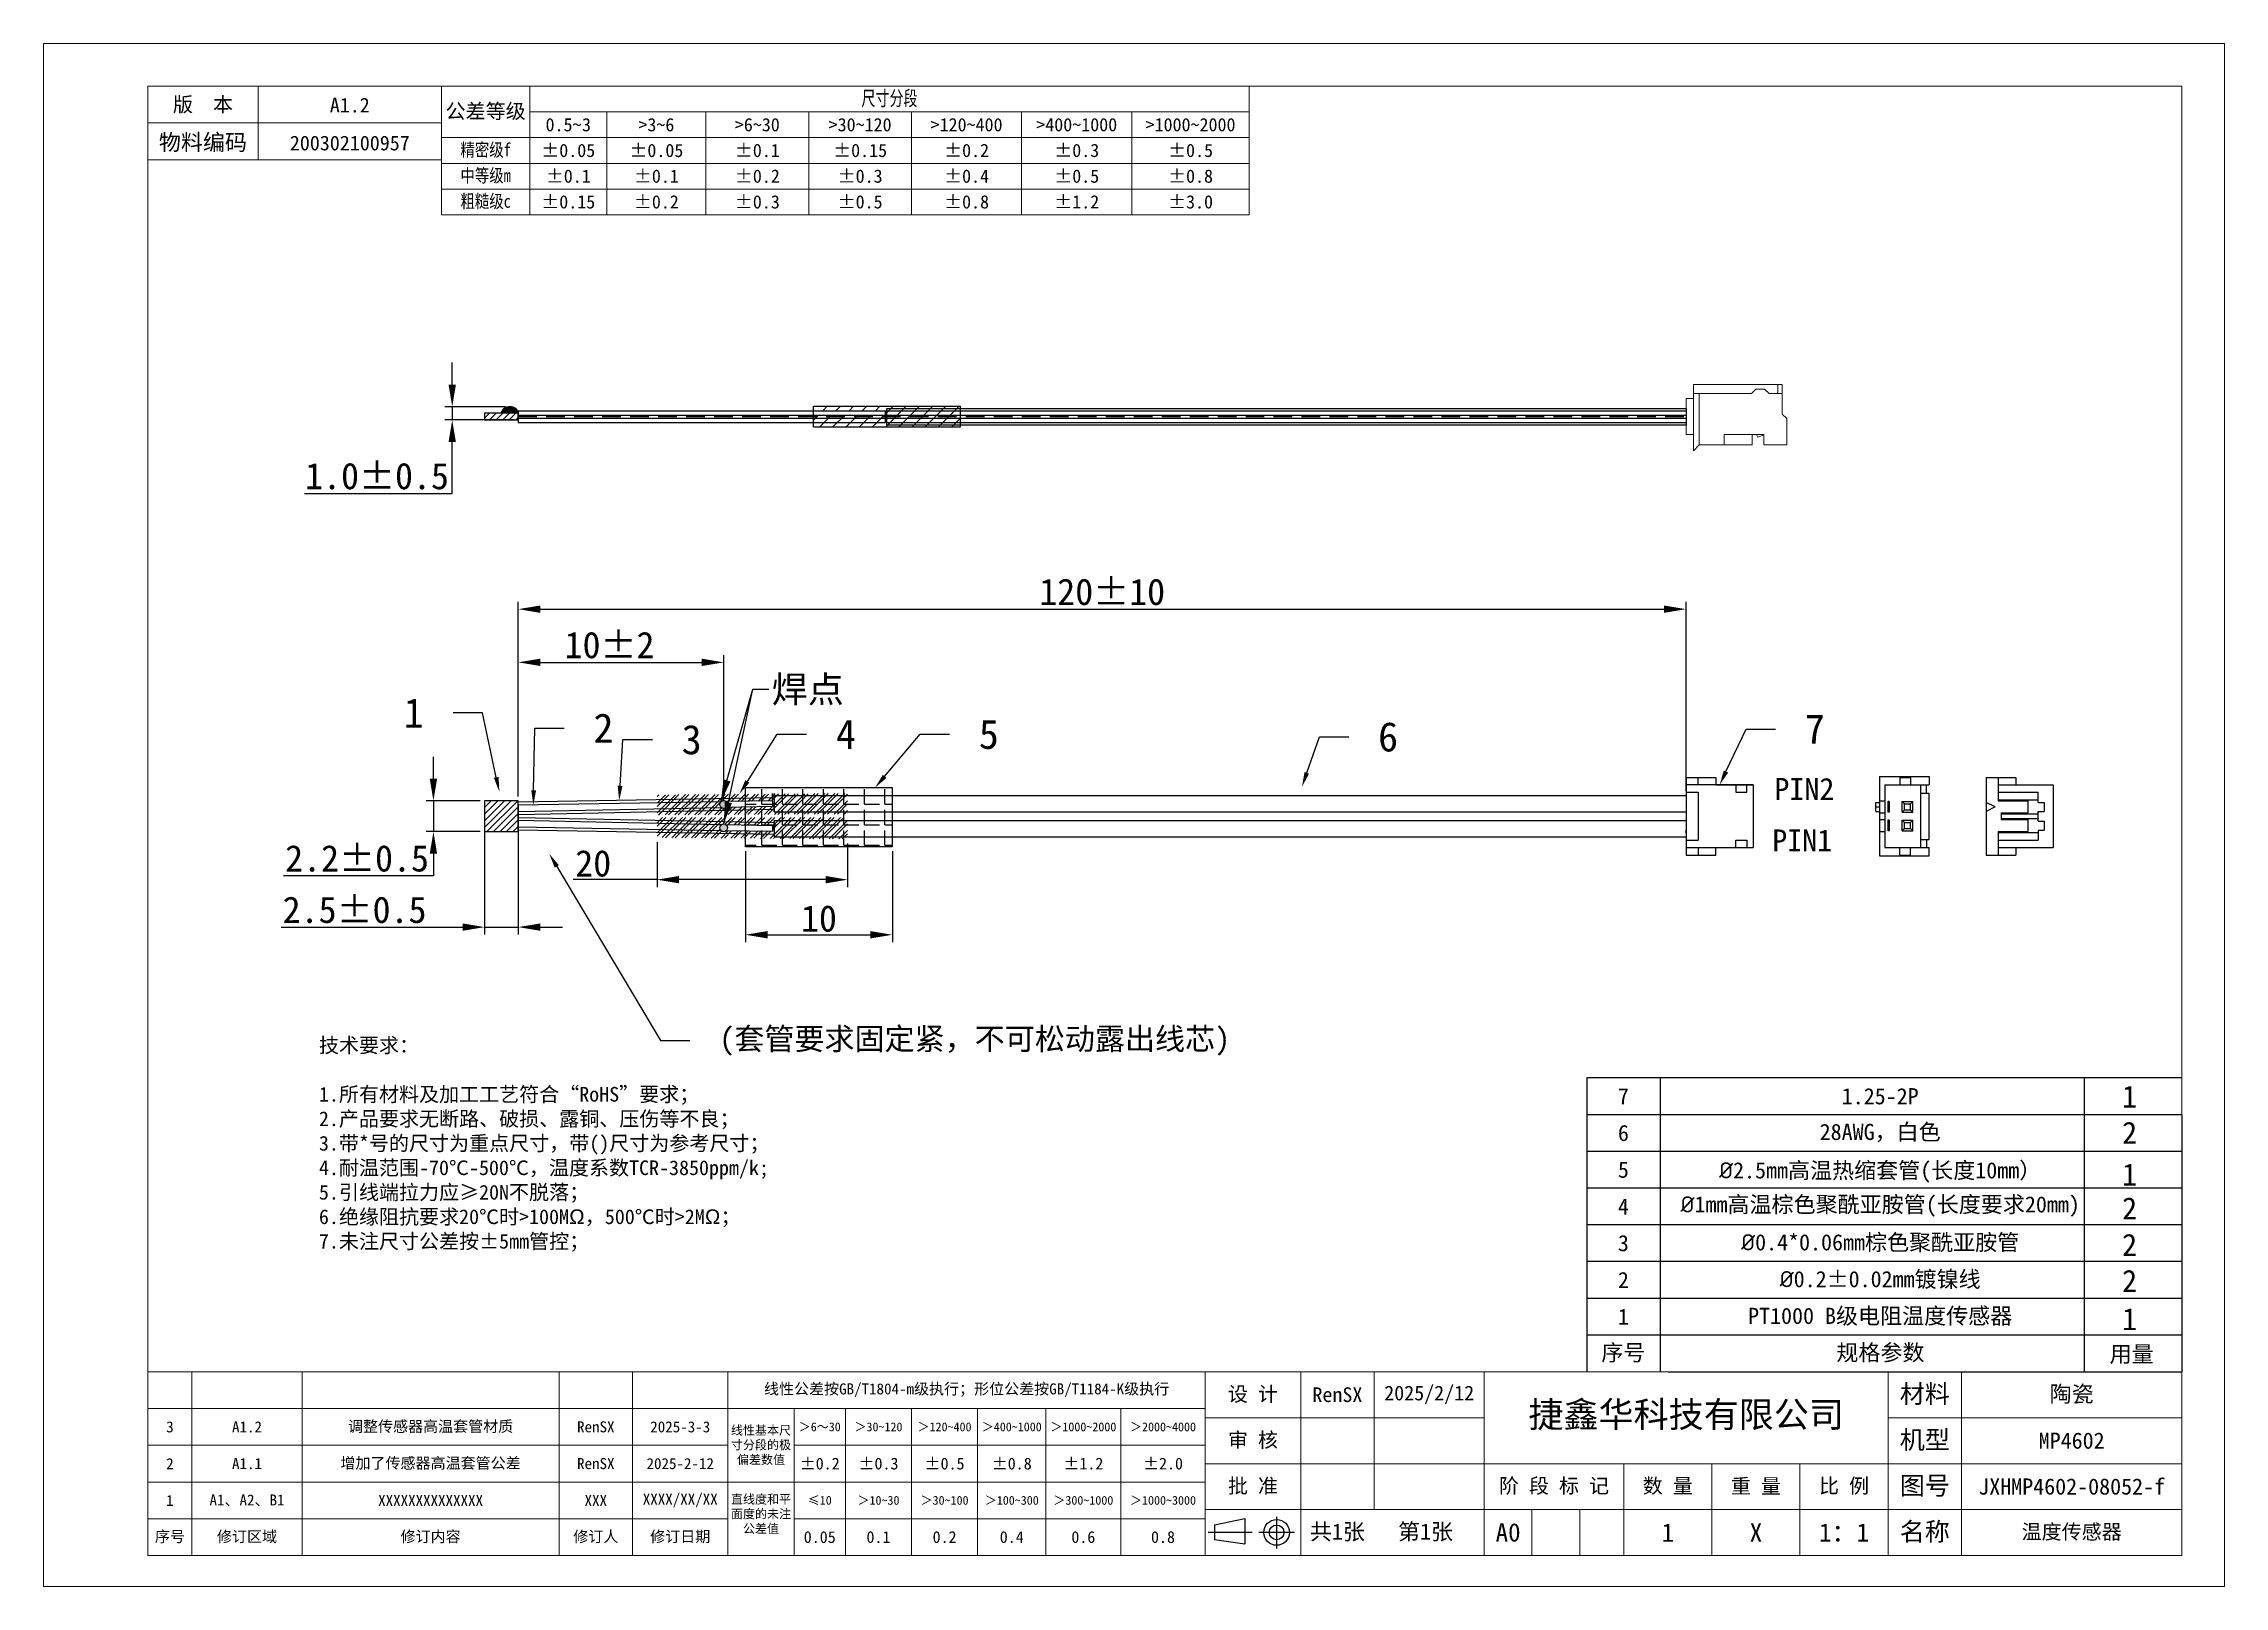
# Model space of a CAD drawing. Header units: millimetres. Extents: x 0 to 148, y 1 to 106.
import ezdxf
from ezdxf import colors
from ezdxf.entities.mleader import LeaderData, LeaderLine
from ezdxf.math import Vec2, Vec3

# ---------------------------------------------------------------- set-up
doc = ezdxf.new("R2010")
doc.units = ezdxf.units.MM
doc.header["$PDSIZE"] = -1
doc.linetypes.add('CENTERX2', pattern=[20.32, 12.7, -2.54, 2.54, -2.54])
doc.linetypes.add('HIDDEN', pattern=[1.905, 1.27, -0.635])
for name, color, linetype in [('中心线', 6, 'CENTERX2'), ('几何体', 7, 'Continuous'), ('多转折引线', 7, 'Continuous'), ('注释', 4, 'Continuous'), ('用户-虚线', 2, 'Continuous'), ('草图直线', 7, 'Continuous'), ('隐藏线', 2, 'HIDDEN')]:
    doc.layers.add(name, color=color, linetype=linetype)
doc.styles.add('SLDTEXTSTYLE0', font='', dxfattribs={"bigfont": 'bigfont'})
doc.styles.add('SLDTEXTSTYLE2', font='')
doc.styles.get("Standard").update_dxf_attribs({"font": ''})
doc.styles.get('SLDTEXTSTYLE0').set_extended_font_data('仿宋')
doc.styles.get('SLDTEXTSTYLE2').set_extended_font_data('仿宋')
doc.styles.get('Standard').set_extended_font_data('SimSun')
doc.dimstyles.new('ISO-25', dxfattribs={"dimtxt": 1.8, "dimasz": 1.5, "dimexe": 0.5, "dimexo": 0.3, "dimgap": 0.2, "dimtad": 1, "dimtoh": 1, "dimdsep": 46, "dimtxsty": 'Standard', "dimcen": 2.5, "dimadec": 0, "dimazin": 0, "dimtfac": 1, "dimtmove": 0, "dimatfit": 3, "dimfxl": 1, "dimarcsym": 0})

msp = doc.modelspace()

# ---------------------------------------------------------------- texts
at = {"layer": '多转折引线', "insert": (49.565, 63.208), "char_height": 1.8, "attachment_point": 1}
msp.add_mtext('焊点', dxfattribs=at)
at = {"layer": '多转折引线', "char_height": 0.5, "width": 0.20391, "attachment_point": 1}
for s, insert in [('{\\H3x;1}', (141.52, 35.337)), ('{\\H3x;2}', (141.52, 32.875)), ('{\\H3x;1}', (141.52, 30.03)), ('{\\H3x;2}', (141.52, 27.729)), ('{\\H3x;2}', (141.52, 25.246)), ('{\\H3x;2}', (141.52, 22.794)), ('{\\H3x;1}', (141.52, 20.19))]:
    msp.add_mtext(s, dxfattribs=dict(at, insert=insert))
at = {"layer": '注释', "color": 0, "style": 'SLDTEXTSTYLE0'}
for s, insert, char_height, attachment_point in [('{\\fSimSun|b0|i0|c134|p2;版  本}', (10.836, 102.057), 1, 5), ('{\\fSimSun|b0|i0|c134|p2;A1.2}', (20.836, 102.057), 1, 5), ('{\\fSimHei|b0|i0|c134|p49;\\W0.7;尺寸分段}', (57.586, 102.476), 1, 5), ('{\\fSimHei|b0|i0|c134|p49;公差等级}', (30.086, 101.601), 1, 5), ('{\\fSimHei|b0|i0|c134|p49;0.5\\T1.05;~\\T1;3}', (35.711, 100.726), 0.9, 5), ('{\\fSimHei|b0|i0|c134|p49;>3~6}', (41.711, 100.726), 0.9, 5), ('{\\fSimHei|b0|i0|c134|p49;>6~30}', (48.586, 100.726), 0.9, 5), ('{\\fSimHei|b0|i0|c134|p49;>30~120}', (55.586, 100.726), 0.9, 5), ('{\\fSimHei|b0|i0|c134|p49;>120~400}', (62.836, 100.726), 0.9, 5), ('{\\fSimHei|b0|i0|c134|p49;>400~1000}', (70.336, 100.726), 0.9, 5), ('{\\fSimHei|b0|i0|c134|p49;>1000~2000}', (78.086, 100.726), 0.9, 5), ('{\\fSimSun|b0|i0|c134|p2;物料编码}', (10.836, 99.478), 1.1, 5), ('{\\fSimSun|b0|i0|c134|p2;200302100957}', (20.836, 99.478), 1, 5), ('{\\fSimHei|b0|i0|c134|p49;\\W0.8;精密级f}', (30.086, 98.976), 0.9, 5), ('{\\fSimHei|b0|i0|c134|p49;%%P0.05}', (35.711, 98.976), 0.9, 5), ('{\\fSimHei|b0|i0|c134|p49;%%P0.05}', (41.711, 98.976), 0.9, 5), ('{\\fSimHei|b0|i0|c134|p49;%%P0.1}', (48.586, 98.976), 0.9, 5), ('{\\fSimHei|b0|i0|c134|p49;%%P0.15}', (55.586, 98.976), 0.9, 5), ('{\\fSimHei|b0|i0|c134|p49;%%P0.2}', (62.836, 98.976), 0.9, 5), ('{\\fSimHei|b0|i0|c134|p49;%%P0.3}', (70.336, 98.976), 0.9, 5), ('{\\fSimHei|b0|i0|c134|p49;%%P0.5}', (78.086, 98.976), 0.9, 5), ('{\\fSimHei|b0|i0|c134|p49;\\W0.8;中等级m}', (30.086, 97.226), 0.9, 5), ('{\\fSimHei|b0|i0|c134|p49;%%P0.1}', (35.711, 97.226), 0.9, 5), ('{\\fSimHei|b0|i0|c134|p49;%%P0.1}', (41.711, 97.226), 0.9, 5), ('{\\fSimHei|b0|i0|c134|p49;%%P0.2}', (48.586, 97.226), 0.9, 5), ('{\\fSimHei|b0|i0|c134|p49;%%P0.3}', (55.586, 97.226), 0.9, 5), ('{\\fSimHei|b0|i0|c134|p49;%%P0.4}', (62.836, 97.226), 0.9, 5), ('{\\fSimHei|b0|i0|c134|p49;%%P0.5}', (70.336, 97.226), 0.9, 5), ('{\\fSimHei|b0|i0|c134|p49;%%P0.8}', (78.086, 97.226), 0.9, 5), ('{\\fSimHei|b0|i0|c134|p49;\\W0.8;粗糙级c}', (30.086, 95.476), 0.9, 5), ('{\\fSimHei|b0|i0|c134|p49;%%P0.15}', (35.711, 95.476), 0.9, 5), ('{\\fSimHei|b0|i0|c134|p49;%%P0.2}', (41.711, 95.476), 0.9, 5), ('{\\fSimHei|b0|i0|c134|p49;%%P0.3}', (48.586, 95.476), 0.9, 5), ('{\\fSimHei|b0|i0|c134|p49;%%P0.5}', (55.586, 95.476), 0.9, 5), ('{\\fSimHei|b0|i0|c134|p49;%%P0.8}', (62.836, 95.476), 0.9, 5), ('{\\fSimHei|b0|i0|c134|p49;%%P1.2}', (70.336, 95.476), 0.9, 5), ('{\\fSimHei|b0|i0|c134|p49;%%P3.0}', (78.086, 95.476), 0.9, 5), ('{\\fNSimSun|b0|i0|c134|p49;PIN2}', (119.885, 55.528), 1.5, 5), ('{\\fNSimSun|b0|i0|c134|p49;PIN1}', (119.739, 52.021), 1.5, 5), ('{\\fSimSun|b1|i0|c134|p2;技术要求：\\P\\P1.所有材料及加工工艺符合“RoHS”要求；\\P2.产品要求无断路、破损、露铜、压伤等不良；\\P3.带*号的尺寸为重点尺寸，带()尺寸为参考尺寸；\\P4.耐温范围-70℃-500℃，温度系数TCR-3850ppm/k;\\P5.引线端拉力应≥20N不脱落；\\P6.绝缘阻抗要求20℃时>100M\\fISOCPEUR|b1|i0|c134|p34;Ω\\fSimSun|b1|i0|c134|p2;，500℃时>2M\\fISOCPEUR|b1|i0|c134|p34;Ω\\fSimSun|b1|i0|c134|p2;；\\P7.未注尺寸公差按%%P5mm管控；}', (18.733, 38.577), 1, 1), ('{\\fNSimSun|b0|i0|c134|p49;7}', (107.562, 34.601), 1.1, 5), ('{\\fNSimSun|b0|i0|c134|p49;1.25-2P}', (125.047, 34.601), 1.1, 5), ('{\\fNSimSun|b0|i0|c134|p49;28AWG，白色}', (125.047, 32.101), 1.1, 5), ('{\\fNSimSun|b0|i0|c134|p49;6}', (107.562, 32.101), 1.1, 5), ('{\\fNSimSun|b0|i0|c134|p49;5}', (107.562, 29.601), 1.1, 5), ('{\\fISOCPEUR|b0|i0|c134|p34;%%C\\fNSimSun|b0|i0|c134|p49;2.5mm高温热缩套管(长度10mm）}', (125.047, 29.42), 1.1, 5), ('{\\fNSimSun|b0|i0|c134|p49;4}', (107.562, 27.101), 1.1, 5), ('{\\fISOCPEUR|b0|i0|c134|p34;%%C\\fNSimSun|b0|i0|c134|p49;1mm高温棕色聚酰亚胺管(长度要求20mm)}', (125.047, 27.101), 1.1, 5), ('{\\fISOCPEUR|b0|i0|c134|p34;%%C\\fNSimSun|b0|i0|c134|p49;0.4*0.06mm棕色聚酰亚胺管}', (125.047, 24.601), 1.1, 5), ('{\\fNSimSun|b0|i0|c134|p49;3}', (107.562, 24.601), 1.1, 5), ('{\\fNSimSun|b0|i0|c134|p49;2}', (107.562, 22.101), 1.1, 5), ('{\\fISOCPEUR|b0|i0|c134|p34;%%C\\fNSimSun|b0|i0|c134|p49;0.2%%P0.02mm镀镍线}', (125.047, 22.101), 1.1, 5), ('{\\fNSimSun|b0|i0|c134|p49;1}', (107.562, 19.601), 1.1, 5), ('{\\fNSimSun|b0|i0|c134|p49;PT1000 B级电阻温度传感器}', (125.047, 19.601), 1.1, 5), ('{\\fNSimSun|b0|i0|c134|p49;序号}', (107.562, 17.101), 1.1, 5), ('{\\fNSimSun|b0|i0|c134|p49;规格参数}', (125.062, 17.101), 1.1, 5), ('{\\fSimSun|b0|i0|c134|p2;用量}', (142.173, 17.001), 1.1, 5), ('{\\fSimSun|b0|i0|c134|p2;线性公差按GB/T1804-m级执行；形位公差按GB/T1184-K级执行}', (62.836, 14.601), 0.75, 5), ('{\\fSimHei|b1|i0|c134|p49;\\C18;\\c3;设 计}', (82.336, 14.288), 1, 5), ('{\\fNSimSun|b0|i0|c134|p49;2025/2/12}', (94.336, 14.288), 1, 5), ('{\\fSimSun|b0|i0|c134|p2;陶瓷}', (138.086, 14.288), 1.1, 5), ('{\\fNSimSun|b0|i0|c134|p49;RenSX}', (88.086, 14.288), 1, 5), ('\\pxsm1;{\\fSimSun|b1|i0|c134|p2;捷鑫华科技有限公司}', (111.836, 12.851), 1.75, 5), ('{\\fSimSun|b0|i0|c134|p2;3}', (8.586, 12.101), 0.75, 5), ('{\\fSimSun|b0|i0|c134|p2;A1.2}', (13.836, 12.101), 0.75, 5), ('{\\fSimSun|b0|i0|c134|p2;调整传感器高温套管材质}', (26.336, 12.101), 0.75, 5), ('{\\fSimSun|b0|i0|c134|p2;RenSX}', (37.586, 12.101), 0.75, 5), ('{\\fSimSun|b0|i0|c134|p2;\\C7;2025-3-3}', (43.336, 12.101), 0.75, 5), ('{\\fSimSun|b1|i0|c134|p2;线性基本尺\\P寸分段的极\\P偏差数值}', (48.836, 10.84), 0.6, 5), ('{\\fSimHei|b0|i0|c134|p49;＞6～30}', (52.836, 12.101), 0.6, 5), ('{\\fSimHei|b0|i0|c134|p49;＞30~120}', (56.836, 12.101), 0.6, 5), ('{\\fSimHei|b0|i0|c134|p49;＞120~400}', (61.336, 12.101), 0.6, 5), ('{\\fSimHei|b0|i0|c134|p49;＞400~1000}', (65.911, 12.101), 0.6, 5), ('{\\fSimHei|b0|i0|c134|p49;＞1000~2000}', (70.786, 12.101), 0.6, 5), ('{\\fSimHei|b0|i0|c134|p49;＞2000~4000}', (76.211, 12.101), 0.6, 5), ('{\\fSimHei|b1|i0|c134|p49;\\C18;\\c3;审 核}', (82.336, 11.163), 1, 5), ('{\\fSimSun|b0|i0|c134|p2;MP4602}', (138.086, 11.163), 1.1, 5), ('{\\fSimSun|b0|i0|c134|p2;2}', (8.586, 9.601), 0.75, 5), ('{\\fSimSun|b0|i0|c134|p2;A1.1}', (13.836, 9.601), 0.75, 5), ('{\\fSimSun|b0|i0|c134|p2;增加了传感器高温套管公差}', (26.336, 9.601), 0.75, 5), ('{\\fSimSun|b0|i0|c134|p2;RenSX}', (37.586, 9.601), 0.75, 5), ('{\\fSimSun|b0|i0|c134|p2;\\C7;2025-2-12}', (43.336, 9.601), 0.75, 5), ('{\\fSimHei|b0|i0|c134|p49;±0.2}', (52.836, 9.601), 0.8, 5), ('{\\fSimHei|b0|i0|c134|p49;±0.3}', (56.836, 9.601), 0.8, 5), ('{\\fSimHei|b0|i0|c134|p49;±0.5}', (61.336, 9.601), 0.8, 5), ('{\\fSimHei|b0|i0|c134|p49;±0.8}', (65.911, 9.601), 0.8, 5), ('{\\fSimHei|b0|i0|c134|p49;±1.2}', (70.786, 9.601), 0.8, 5), ('{\\fSimHei|b0|i0|c134|p49;±2.0}', (76.211, 9.601), 0.8, 5), ('{\\fSimSun|b0|i0|c134|p2;1}', (8.586, 7.101), 0.75, 5), ('{\\fSimSun|b0|i0|c134|p2;A1、A2、B1}', (13.836, 7.101), 0.75, 5), ('{\\fSimSun|b0|i0|c134|p2;XXXXXXXXXXXXXX}', (26.336, 7.101), 0.75, 5), ('{\\fSimSun|b0|i0|c134|p2;XXX}', (37.586, 7.101), 0.75, 5), ('{\\fSimSun|b0|i0|c134|p2;\\C7;XXXX/XX/XX}', (43.336, 7.101), 0.75, 5), ('{\\fSimSun|b1|i0|c134|p2;直线度和平\\P面度的未注\\P公差值}', (48.836, 6.145), 0.6, 5), ('{\\fSimHei|b0|i0|c134|p49;≤10}', (52.836, 7.101), 0.6, 5), ('{\\fSimHei|b0|i0|c134|p49;＞10~30}', (56.836, 7.101), 0.6, 5), ('{\\fSimHei|b0|i0|c134|p49;＞30~100}', (61.336, 7.101), 0.6, 5), ('{\\fSimHei|b0|i0|c134|p49;＞100~300}', (65.911, 7.101), 0.6, 5), ('{\\fSimHei|b0|i0|c134|p49;＞300~1000}', (70.786, 7.101), 0.6, 5), ('{\\fSimHei|b0|i0|c134|p49;＞1000~3000}', (76.211, 7.101), 0.6, 5), ('{\\fSimHei|b1|i0|c134|p49;\\C18;\\c3;批 准}', (82.336, 8.038), 1, 5), ('{\\fSimSun|b0|i0|c134|p2;JXHMP4602-08052-f}', (138.086, 8.038), 1.1, 5), ('{\\fSimSun|b0|i0|c134|p2;序号}', (8.586, 4.601), 0.75, 5), ('{\\fSimSun|b0|i0|c134|p2;修订区域}', (13.836, 4.601), 0.75, 5), ('{\\fSimSun|b0|i0|c134|p2;修订内容}', (26.336, 4.601), 0.75, 5), ('{\\fSimSun|b0|i0|c134|p2;修订人}', (37.586, 4.601), 0.75, 5), ('{\\fSimSun|b0|i0|c134|p2;修订日期}', (43.336, 4.601), 0.75, 5), ('{\\fSimHei|b0|i0|c134|p49;0.05}', (52.836, 4.601), 0.8, 5), ('{\\fSimHei|b0|i0|c134|p49;0.1}', (56.836, 4.601), 0.8, 5), ('{\\fSimHei|b0|i0|c134|p49;0.2}', (61.336, 4.601), 0.8, 5), ('{\\fSimHei|b0|i0|c134|p49;0.4}', (65.911, 4.601), 0.8, 5), ('{\\fSimHei|b0|i0|c134|p49;0.6}', (70.786, 4.601), 0.8, 5), ('{\\fSimHei|b0|i0|c134|p49;0.8}', (76.211, 4.601), 0.8, 5), ('{\\fSimSun|b0|i0|c134|p2;温度传感器}', (138.086, 4.913), 1, 5)]:
    msp.add_mtext(s, dxfattribs=dict(at, insert=insert, char_height=char_height, attachment_point=attachment_point))
at = {"layer": '注释', "attachment_point": 5}
for s, insert, char_height, style in [('{\\fSimSun|b0|i0|c134|p2;\\C0;材料}', (128.086, 14.288), 1.25, 'SLDTEXTSTYLE0'), ('{\\fSimSun|b0|i0|c134|p2;\\C0;机型}', (128.086, 11.163), 1.25, 'SLDTEXTSTYLE0'), ('{\\fSimHei|b0|i0|c134|p49;\\C0;阶 段 标 记}', (102.836, 8.038), 1, 'SLDTEXTSTYLE0'), ('{\\fSimHei|b0|i0|c134|p49;\\C0;数 量}', (110.586, 8.038), 1, 'SLDTEXTSTYLE2'), ('{\\fSimHei|b0|i0|c134|p49;\\C0;重 量}', (116.586, 8.038), 1, 'SLDTEXTSTYLE2'), ('{\\fSimHei|b0|i0|c134|p49;\\C0;比 例}', (122.586, 8.038), 1, 'SLDTEXTSTYLE2'), ('{\\fSimSun|b0|i0|c134|p2;\\C0;图号}', (128.086, 8.038), 1.25, 'SLDTEXTSTYLE0'), ('{\\fSimHei|b0|i0|c134|p49;\\C0;共1张}', (88.086, 4.913), 1.1, 'SLDTEXTSTYLE0'), ('{\\fSimHei|b0|i0|c134|p49;\\C0;第1张}', (94.086, 4.913), 1.1, 'SLDTEXTSTYLE0'), ('{\\fSimSun|b0|i0|c134|p2;\\C0;A0}', (99.711, 4.913), 1.25, 'SLDTEXTSTYLE2'), ('{\\fSimSun|b0|i0|c134|p2;\\C0;1}', (110.586, 4.913), 1.25, 'SLDTEXTSTYLE2'), ('{\\fSimSun|b0|i0|c134|p2;\\C0;X}', (116.586, 4.913), 1.25, 'SLDTEXTSTYLE2'), ('{\\fSimSun|b0|i0|c134|p2;\\C0;1：1}', (122.586, 4.913), 1.25, 'SLDTEXTSTYLE2'), ('{\\fSimSun|b0|i0|c134|p2;\\C7;名称}', (128.086, 4.913), 1.25, 'SLDTEXTSTYLE0')]:
    msp.add_mtext(s, dxfattribs=dict(at, insert=insert, char_height=char_height, style=style))

# ---------------------------------------------------------------- blocks, each defined once
blk = doc.blocks.new('*D44')
at = {"layer": 'Defpoints', "color": 0, "transparency": 16777216}
for p in [(30.01, 54.72), (32.31, 54.72), (32.31, 46.12)]:
    blk.add_point(p, dxfattribs=at)
at = {"layer": '多转折引线', "color": 0, "lineweight": -2, "transparency": 16777216}
for p, q in [((30.01, 54.42), (30.01, 45.62)), ((32.31, 54.42), (32.31, 45.62)), ((16.16, 46.12), (26.37, 46.12)), ((26.37, 46.12), (28.51, 46.12)), ((30.01, 46.12), (32.31, 46.12)), ((33.81, 46.12), (35.31, 46.12))]:
    blk.add_line(p, q, dxfattribs=at)
at = {"layer": '多转折引线', "color": 0, "transparency": 16777216}
for points in [[(28.51, 45.87), (28.51, 46.37), (30.01, 46.12)], [(33.81, 46.37), (33.81, 45.87), (32.31, 46.12)]]:
    blk.add_solid(points, dxfattribs=at)
at = {"layer": '多转折引线', "color": 0, "transparency": 16777216, "insert": (21.16, 47.29), "char_height": 1.8, "attachment_point": 5}
blk.add_mtext('2.5%%P0.5', dxfattribs=at)
blk = doc.blocks.new('*D45')
at = {"layer": 'Defpoints', "color": 0, "transparency": 16777216}
for p in [(30.01, 54.72), (26.53, 52.62), (30.01, 52.62)]:
    blk.add_point(p, dxfattribs=at)
at = {"layer": '多转折引线', "color": 0, "lineweight": -2, "transparency": 16777216}
for p, q in [((26.53, 56.22), (26.53, 57.72)), ((29.71, 54.72), (26.03, 54.72)), ((26.53, 54.72), (26.53, 52.62)), ((29.71, 52.62), (26.03, 52.62)), ((26.53, 51.12), (26.53, 49.62)), ((26.53, 49.62), (16.33, 49.62))]:
    blk.add_line(p, q, dxfattribs=at)
at = {"layer": '多转折引线', "color": 0, "transparency": 16777216}
for points in [[(26.28, 56.22), (26.78, 56.22), (26.53, 54.72)], [(26.78, 51.12), (26.28, 51.12), (26.53, 52.62)]]:
    blk.add_solid(points, dxfattribs=at)
at = {"layer": '多转折引线', "color": 0, "transparency": 16777216, "insert": (21.33, 50.79), "char_height": 1.8, "attachment_point": 5}
blk.add_mtext('2.2%%P0.5', dxfattribs=at)
blk = doc.blocks.new('*D46')
at = {"layer": 'Defpoints', "color": 0, "transparency": 16777216}
for p in [(27.81, 80.64), (31.73, 81.54), (32.31, 80.64)]:
    blk.add_point(p, dxfattribs=at)
at = {"layer": '多转折引线', "color": 0, "lineweight": -2, "transparency": 16777216}
for p, q in [((27.81, 83.04), (27.81, 84.54)), ((31.43, 81.54), (27.31, 81.54)), ((32.01, 80.64), (27.31, 80.64)), ((27.81, 81.54), (27.81, 80.64)), ((27.81, 75.64), (27.81, 79.14)), ((17.76, 75.64), (27.81, 75.64))]:
    blk.add_line(p, q, dxfattribs=at)
at = {"layer": '多转折引线', "color": 0, "transparency": 16777216}
for points in [[(27.56, 83.04), (28.06, 83.04), (27.81, 81.54)], [(28.06, 79.14), (27.56, 79.14), (27.81, 80.64)]]:
    blk.add_solid(points, dxfattribs=at)
at = {"layer": '多转折引线', "color": 0, "transparency": 16777216, "insert": (22.69, 76.81), "char_height": 1.8, "attachment_point": 5}
blk.add_mtext('1.0%%P0.5', dxfattribs=at)
blk = doc.blocks.new('*D43')
at = {"layer": 'Defpoints', "color": 0, "transparency": 16777216}
for p in [(46.3, 64.14), (32.31, 54.72), (46.3, 54.47)]:
    blk.add_point(p, dxfattribs=at)
at = {"layer": '多转折引线', "color": 0, "lineweight": -2, "transparency": 16777216}
for p, q in [((32.31, 55.02), (32.31, 64.64)), ((33.81, 64.14), (44.8, 64.14)), ((46.3, 54.77), (46.3, 64.64))]:
    blk.add_line(p, q, dxfattribs=at)
at = {"layer": '多转折引线', "color": 0, "transparency": 16777216}
for points in [[(33.81, 64.39), (33.81, 63.89), (32.31, 64.14)], [(44.8, 64.39), (44.8, 63.89), (46.3, 64.14)]]:
    blk.add_solid(points, dxfattribs=at)
at = {"layer": '多转折引线', "color": 0, "transparency": 16777216, "insert": (38.52, 65.31), "char_height": 1.8, "attachment_point": 5}
blk.add_mtext('10%%P2', dxfattribs=at)
blk = doc.blocks.new('*D48')
at = {"layer": 'Defpoints', "color": 0, "transparency": 16777216}
for p in [(111.83, 67.76), (111.83, 55.07), (32.31, 54.72)]:
    blk.add_point(p, dxfattribs=at)
at = {"layer": '多转折引线', "color": 0, "lineweight": -2, "transparency": 16777216}
for p, q in [((32.31, 55.02), (32.31, 68.26)), ((33.81, 67.76), (110.33, 67.76)), ((111.83, 55.37), (111.83, 68.26))]:
    blk.add_line(p, q, dxfattribs=at)
at = {"layer": '多转折引线', "color": 0, "transparency": 16777216}
for points in [[(33.81, 68.01), (33.81, 67.51), (32.31, 67.76)], [(110.33, 67.51), (110.33, 68.01), (111.83, 67.76)]]:
    blk.add_solid(points, dxfattribs=at)
at = {"layer": '多转折引线', "color": 0, "transparency": 16777216, "insert": (72.07, 68.93), "char_height": 1.8, "attachment_point": 5}
blk.add_mtext('120%%P10', dxfattribs=at)
blk = doc.blocks.new('*D49')
at = {"layer": 'Defpoints', "color": 0, "transparency": 16777216}
for p in [(41.76, 52.21), (54.73, 52.12), (54.73, 49.35)]:
    blk.add_point(p, dxfattribs=at)
at = {"layer": '多转折引线', "color": 0, "lineweight": -2, "transparency": 16777216}
for p, q in [((41.76, 51.91), (41.76, 48.85)), ((54.73, 51.82), (54.73, 48.85)), ((41.76, 49.35), (36.05, 49.35)), ((53.23, 49.35), (43.26, 49.35))]:
    blk.add_line(p, q, dxfattribs=at)
at = {"layer": '多转折引线', "color": 0, "transparency": 16777216}
for points in [[(43.26, 49.6), (43.26, 49.1), (41.76, 49.35)], [(53.23, 49.6), (53.23, 49.1), (54.73, 49.35)]]:
    blk.add_solid(points, dxfattribs=at)
at = {"layer": '多转折引线', "color": 0, "transparency": 16777216, "insert": (37.41, 50.45), "char_height": 1.8, "attachment_point": 5}
blk.add_mtext('20', dxfattribs=at)
blk = doc.blocks.new('*D50')
at = {"layer": 'Defpoints', "color": 0, "transparency": 16777216}
for p in [(47.78, 51.59), (57.78, 51.59), (57.78, 45.6)]:
    blk.add_point(p, dxfattribs=at)
at = {"layer": '多转折引线', "color": 0, "lineweight": -2, "transparency": 16777216}
for p, q in [((47.78, 51.29), (47.78, 45.1)), ((57.78, 51.29), (57.78, 45.1)), ((49.28, 45.6), (56.28, 45.6))]:
    blk.add_line(p, q, dxfattribs=at)
at = {"layer": '多转折引线', "color": 0, "transparency": 16777216}
for points in [[(49.28, 45.85), (49.28, 45.35), (47.78, 45.6)], [(56.28, 45.85), (56.28, 45.35), (57.78, 45.6)]]:
    blk.add_solid(points, dxfattribs=at)
at = {"layer": '多转折引线', "color": 0, "transparency": 16777216, "insert": (52.78, 46.7), "char_height": 1.8, "attachment_point": 5}
blk.add_mtext('10', dxfattribs=at)

# ---------------------------------------------------------------- dimensions: what is measured, and where the dimension line sits
at = {"layer": '多转折引线'}
dim = msp.add_linear_dim(base=(27.808, 80.641), p1=(31.735, 81.541), p2=(32.31, 80.641), angle=90, text='1.0%%P0.5', dimstyle='ISO-25', override={"dimtxsty": 'Standard'}, dxfattribs=at)
dim.commit()
dim.dimension.update_dxf_attribs({"geometry": '*D46', "text_midpoint": (22.685, 75.641), "dimtype": 160})
dim = msp.add_linear_dim(base=(111.83, 67.756), p1=(32.31, 54.718), p2=(111.83, 55.068), text='120%%P10', dimstyle='ISO-25', override={"dimtxsty": 'Standard'}, dxfattribs=at)
dim.commit()
dim.dimension.update_dxf_attribs({"geometry": '*D48', "text_midpoint": (72.07, 68.926)})
for base, p1, p2, text, picture, middle in [((46.297, 64.141), (32.31, 54.718), (46.297, 54.469), '10%%P2', '*D43', (38.518, 64.141)), ((54.725, 49.353), (41.764, 52.212), (54.725, 52.117), '20', '*D49', (37.41, 49.353))]:
    dim = msp.add_linear_dim(base=base, p1=p1, p2=p2, text=text, dimstyle='ISO-25', dxfattribs=at)
    dim.commit()
    dim.dimension.update_dxf_attribs({"geometry": picture, "text_midpoint": middle, "dimtype": 160})
dim = msp.add_linear_dim(base=(26.532, 52.618), p1=(30.01, 54.718), p2=(30.01, 52.618), angle=90, text='2.2%%P0.5', dimstyle='ISO-25', override={"dimtxsty": 'Standard'}, dxfattribs=at)
dim.commit()
dim.dimension.update_dxf_attribs({"geometry": '*D45', "text_midpoint": (21.329, 50.789)})
dim = msp.add_linear_dim(base=(32.31, 46.119), p1=(30.01, 54.718), p2=(32.31, 54.718), text='2.5%%P0.5', dimstyle='ISO-25', override={"dimtxsty": 'Standard'}, dxfattribs=at)
dim.commit()
dim.dimension.update_dxf_attribs({"geometry": '*D44', "text_midpoint": (21.164, 46.119), "dimtype": 160})
dim = msp.add_linear_dim(base=(57.778, 45.602), p1=(47.784, 51.591), p2=(57.778, 51.591), text='10', dimstyle='ISO-25', dxfattribs=at)
dim.commit()
dim.dimension.update_dxf_attribs({"geometry": '*D50', "text_midpoint": (52.781, 46.702)})

# ---------------------------------------------------------------- hatches: boundary and pattern name
at = {"layer": '多转折引线'}
h = msp.add_hatch(dxfattribs=at)
h.set_pattern_fill('ANSI31', color=256, scale=0.1)
h.paths.add_polyline_path([(32.31, 54.718), (30.01, 54.718), (30.01, 52.618), (32.31, 52.618)])
h.paths.add_polyline_path([(32.31, 81.091), (30.01, 81.091), (30.01, 80.641), (32.31, 80.641)])
h = msp.add_hatch(color=256, dxfattribs=at)
h.dxf.hatch_style = 1
edge = h.paths.add_edge_path()
edge.add_ellipse((31.735, 81.091), major_axis=(-0.575, 0), ratio=0.7826087, start_angle=180, end_angle=360)
edge.add_line((31.16, 81.091), (32.31, 81.091))
h = msp.add_hatch(dxfattribs=at)
h.set_pattern_fill('ANSI31', color=256, scale=0.2)
h.set_pattern_definition([(45, (3.5201, 3.9056), (-0.449013, 0.449013), [])])
h.paths.add_polyline_path([(57.31, 81.266), (52.41, 81.266), (52.41, 80.966), (57.31, 80.966)], flags=0)
h.paths.add_polyline_path([(57.31, 81.266), (52.41, 81.266), (52.41, 80.966), (57.31, 80.966)], flags=0)
h.paths.add_polyline_path([(57.41, 81.416), (62.41, 81.416), (62.41, 81.566), (52.41, 81.566), (52.41, 80.966), (57.41, 80.966)])
h.paths.add_polyline_path([(57.31, 81.266), (52.41, 81.266), (52.41, 80.966), (57.31, 80.966)], flags=16)
h.paths.add_polyline_path([(62.41, 81.266), (57.41, 81.266), (57.41, 80.966), (62.41, 80.966)], flags=17)
h.paths.add_polyline_path([(57.31, 80.866), (52.41, 80.866), (52.41, 80.766), (57.31, 80.766)])
h.paths.add_polyline_path([(62.41, 80.866), (57.41, 80.866), (57.41, 80.766), (62.41, 80.766)])
h.paths.add_polyline_path([(62.41, 80.766), (57.41, 80.766), (57.41, 80.466), (62.41, 80.466)], flags=17)
h.paths.add_polyline_path([(57.31, 80.766), (52.41, 80.766), (52.41, 80.466), (57.31, 80.466)], flags=17)
h.paths.add_polyline_path([(57.41, 80.766), (57.31, 80.766), (57.31, 80.466), (52.41, 80.466), (52.41, 80.166), (62.41, 80.166), (62.41, 80.316), (57.41, 80.316)])
h.paths.add_polyline_path([(57.31, 80.966), (52.41, 80.966), (52.41, 80.866), (57.31, 80.866)])
h.paths.add_polyline_path([(62.41, 80.966), (57.41, 80.966), (57.41, 80.866), (62.41, 80.866)])
h.paths.add_polyline_path([(62.41, 80.466), (57.41, 80.466), (57.41, 80.316), (62.41, 80.316)], flags=17)
h.paths.add_polyline_path([(62.41, 81.416), (57.41, 81.416), (57.41, 81.266), (62.41, 81.266)], flags=17)
at = {"layer": '多转折引线', "true_color": 0x105689}
h = msp.add_hatch(dxfattribs=at)
h.set_pattern_fill('ANSI32', color=146, scale=0.05)
h.paths.add_polyline_path([(54.725, 55.219), (41.764, 55.124), (41.764, 53.749), (54.725, 53.819)])
h.paths.add_polyline_path([(46.479, 54.664), (49.625, 54.718), (49.625, 54.318), (46.455, 54.254, -0.6140447), (46.031, 54.469, -0.6551537)], flags=16)
h.paths.add_polyline_path([(54.725, 53.587), (41.764, 53.587), (41.764, 52.212), (54.725, 52.117)])
h.paths.add_polyline_path([(46.472, 53.082), (49.625, 53.018), (49.625, 52.618), (46.463, 52.673, -0.6279742), (46.031, 52.881, -0.6434326)], flags=16)
at = {"layer": '多转折引线'}
h = msp.add_hatch(dxfattribs=at)
h.set_pattern_fill('ANGLE', color=6, scale=0.2)
h.set_pattern_definition([(0, (0, 0), (0, 1.397), [1.016, -0.381]), (90, (0, 0), (-1.397, 9e-17), [1.016, -0.381])])
h.paths.add_polyline_path([(57.778, 55.613), (47.784, 55.613), (47.784, 51.591), (57.778, 51.591)])
h = msp.add_hatch(color=5, dxfattribs=at)
h.dxf.hatch_style = 1
h.paths.add_polyline_path([(46.031, 54.469, 1), (46.563, 54.469, 1)])
h.paths.add_polyline_path([(46.031, 52.881, 1), (46.563, 52.881, 1)])

# ---------------------------------------------------------------- linework, layer by layer
at = {"lineweight": -3}
for p, q in [((111.83, 56.31), (112.643, 56.31)), ((111.83, 56.31), (111.83, 51.026)), ((116.402, 55.802), (111.83, 55.802)), ((111.83, 55.294), (112.643, 55.294)), ((112.643, 56.31), (113.862, 56.31)), ((112.643, 55.802), (112.643, 56.31)), ((112.643, 55.294), (112.643, 52.042)), ((113.862, 56.31), (113.862, 55.802)), ((113.862, 55.802), (116.402, 55.802)), ((115.222, 55.802), (115.222, 55.294)), ((115.222, 55.294), (115.972, 55.294)), ((115.972, 55.294), (115.972, 55.802)), ((116.402, 55.802), (116.402, 51.534)), ((124.999, 56.361), (124.999, 53.033)), ((124.999, 56.361), (128.377, 56.361)), ((125.355, 55.802), (125.355, 53.033)), ((125.355, 55.802), (128.377, 55.802)), ((126.391, 56.31), (126.391, 55.802)), ((126.391, 56.31), (127.103, 56.31)), ((127.103, 56.31), (127.103, 55.802)), ((127.818, 53.033), (127.818, 55.802)), ((127.818, 55.243), (128.377, 55.243)), ((128.21, 55.243), (128.21, 55.802)), ((128.377, 56.361), (128.377, 55.802)), ((128.377, 53.033), (128.377, 55.243)), ((132.26, 56.31), (133.073, 56.31)), ((133.073, 56.31), (134.292, 56.31)), ((133.073, 56.31), (133.073, 54.71)), ((133.073, 55.802), (136.832, 55.802)), ((133.073, 55.294), (135.816, 55.294)), ((134.292, 56.31), (134.292, 55.802)), ((135.816, 54.608), (135.816, 55.294)), ((124.745, 53.999), (124.745, 54.608)), ((124.745, 54.608), (124.999, 54.608)), ((124.745, 54.303), (124.999, 54.303)), ((124.745, 53.999), (124.999, 53.999)), ((124.999, 54.71), (125.355, 54.71)), ((124.999, 53.897), (125.355, 53.897)), ((125.659, 54.659), (125.558, 54.659)), ((125.558, 54.659), (125.558, 53.948)), ((125.659, 53.948), (125.558, 53.948)), ((125.659, 54.659), (125.659, 53.948)), ((126.548, 53.948), (126.548, 54.659)), ((126.548, 54.659), (127.26, 54.659)), ((126.701, 54.507), (126.548, 54.659)), ((126.701, 54.1), (126.548, 53.948)), ((126.548, 53.948), (127.26, 53.948)), ((126.701, 54.507), (127.107, 54.507)), ((126.701, 54.1), (126.701, 54.507)), ((126.701, 54.1), (127.107, 54.1)), ((127.107, 54.507), (127.26, 54.659)), ((127.107, 54.1), (127.107, 54.507)), ((127.107, 54.1), (127.26, 53.948)), ((127.26, 53.948), (127.26, 54.659)), ((132.869, 54.303), (132.26, 54.608)), ((132.869, 54.303), (132.26, 53.999)), ((133.073, 54.786), (135.816, 54.786)), ((133.073, 54.71), (135.105, 54.71)), ((133.276, 53.897), (135.105, 53.897)), ((133.276, 53.897), (133.276, 53.44)), ((133.276, 53.821), (135.816, 53.821)), ((133.276, 53.516), (135.816, 53.516)), ((135.105, 54.71), (135.105, 53.897)), ((135.816, 54.608), (136.222, 54.608)), ((135.816, 53.999), (136.222, 53.999)), ((135.816, 53.338), (135.816, 53.999)), ((136.222, 54.608), (136.222, 53.999)), ((111.83, 52.042), (112.643, 52.042)), ((115.222, 52.042), (115.972, 52.042)), ((115.222, 51.534), (115.222, 52.042)), ((115.972, 52.042), (115.972, 51.534)), ((124.999, 53.44), (125.355, 53.44)), ((124.999, 53.033), (124.999, 50.976)), ((124.999, 52.627), (125.355, 52.627)), ((125.355, 53.033), (125.355, 51.535)), ((125.558, 53.389), (125.558, 53.033)), ((125.659, 53.389), (125.558, 53.389)), ((125.558, 53.033), (125.558, 52.678)), ((125.659, 52.678), (125.558, 52.678)), ((125.659, 53.389), (125.659, 53.033)), ((125.659, 53.033), (125.659, 52.678)), ((126.701, 53.237), (126.548, 53.389)), ((126.548, 53.389), (127.26, 53.389)), ((126.548, 53.033), (126.548, 53.389)), ((126.548, 52.678), (126.548, 53.033)), ((126.701, 52.83), (126.548, 52.678)), ((126.548, 52.678), (127.26, 52.678)), ((126.701, 53.033), (126.701, 53.237)), ((126.701, 53.237), (127.107, 53.237)), ((126.701, 52.83), (126.701, 53.033)), ((126.701, 52.83), (127.107, 52.83)), ((127.107, 53.237), (127.26, 53.389)), ((127.107, 53.033), (127.107, 53.237)), ((127.107, 52.83), (127.107, 53.033)), ((127.107, 52.83), (127.26, 52.678)), ((127.26, 53.033), (127.26, 53.389)), ((127.26, 52.678), (127.26, 53.033)), ((127.818, 51.535), (127.818, 53.033)), ((127.818, 52.094), (128.377, 52.094)), ((128.21, 52.094), (128.21, 51.535)), ((128.377, 52.094), (128.377, 53.033)), ((132.26, 53.033), (132.26, 51.027)), ((133.073, 52.627), (133.073, 51.027)), ((133.073, 52.627), (135.105, 52.627)), ((133.073, 52.551), (135.816, 52.551)), ((133.073, 52.043), (135.816, 52.043)), ((133.276, 53.44), (135.105, 53.44)), ((135.105, 53.44), (135.105, 53.033)), ((135.105, 53.033), (135.105, 52.627)), ((135.816, 53.338), (136.222, 53.338)), ((135.816, 52.729), (135.816, 52.043)), ((135.816, 52.729), (136.222, 52.729)), ((136.222, 53.338), (136.222, 53.033)), ((136.222, 53.033), (136.222, 52.729)), ((136.832, 53.033), (136.832, 51.535)), ((111.83, 51.534), (116.402, 51.534)), ((111.83, 51.026), (112.643, 51.026)), ((112.643, 51.534), (112.643, 51.026)), ((112.643, 51.026), (113.862, 51.026)), ((113.862, 51.026), (113.862, 51.534)), ((124.999, 50.976), (128.377, 50.976)), ((125.355, 51.535), (128.377, 51.535)), ((126.391, 51.027), (126.391, 51.535)), ((126.391, 51.027), (127.103, 51.027)), ((127.103, 51.027), (127.103, 51.535)), ((128.377, 50.976), (128.377, 51.535)), ((132.26, 51.027), (133.073, 51.027)), ((133.073, 51.535), (136.832, 51.535)), ((133.073, 51.027), (134.292, 51.027)), ((134.292, 51.535), (134.292, 51.027))]:
    msp.add_line(p, q, dxfattribs=at)
at = {"color": 0, "lineweight": -3}
for p, q in [((132.26, 56.31), (132.26, 53.033)), ((136.832, 55.802), (136.832, 53.033))]:
    msp.add_line(p, q, dxfattribs=at)
at = {"color": 18, "lineweight": 20, "true_color": 0x030000}
for p, q in [((46.586, 15.851), (7.086, 15.851)), ((7.086, 15.351), (7.086, 3.351)), ((10.086, 15.851), (10.086, 3.351)), ((17.586, 15.851), (17.586, 3.351)), ((35.086, 15.851), (35.086, 3.351)), ((40.086, 15.851), (40.086, 3.351)), ((46.586, 15.851), (79.086, 15.851)), ((46.586, 13.351), (79.086, 13.351)), ((51.086, 10.851), (79.086, 10.851)), ((46.586, 8.351), (79.086, 8.351)), ((51.086, 5.851), (79.086, 5.851)), ((7.086, 3.351), (47.086, 3.351)), ((46.586, 3.351), (79.086, 3.351))]:
    msp.add_line(p, q, dxfattribs=at)
at = {"layer": '中心线'}
for p, q in [((83.948, 5.972), (83.948, 3.836)), ((82.281, 4.922), (79.279, 4.922)), ((85.156, 4.922), (82.74, 4.922))]:
    msp.add_line(p, q, dxfattribs=at)
at = {"layer": '几何体', "lineweight": 0}
for p, q in [((111.83, 82.091), (111.83, 79.641)), ((112.33, 82.091), (111.83, 82.091)), ((112.33, 83.041), (118.08, 83.041)), ((112.33, 82.441), (112.33, 83.041)), ((112.33, 82.091), (112.33, 82.441)), ((112.33, 82.441), (112.73, 82.441)), ((112.33, 79.641), (112.33, 82.091)), ((112.73, 78.941), (112.73, 82.441)), ((112.73, 82.441), (116.28, 82.441)), ((116.58, 82.741), (116.28, 82.441)), ((117.18, 82.741), (116.58, 82.741)), ((117.48, 82.441), (117.18, 82.741)), ((117.48, 82.441), (118.38, 82.441)), ((118.08, 82.441), (118.08, 83.041)), ((118.08, 83.041), (118.38, 83.041)), ((118.38, 82.441), (118.38, 83.041)), ((118.38, 82.441), (118.38, 81.041)), ((118.38, 81.041), (118.68, 80.741)), ((118.68, 80.741), (118.68, 78.941)), ((111.83, 79.641), (112.33, 79.641)), ((112.33, 78.541), (112.33, 79.641)), ((112.73, 78.941), (112.33, 78.541)), ((114.43, 78.941), (112.73, 78.941)), ((117.13, 79.641), (114.43, 79.641)), ((114.43, 79.641), (114.43, 78.941)), ((116.33, 78.941), (114.43, 78.941)), ((116.33, 79.641), (116.33, 78.941)), ((116.707, 79.456), (116.63, 79.641)), ((117.13, 79.634), (116.707, 79.456)), ((117.13, 78.941), (117.13, 79.641)), ((118.68, 78.941), (117.13, 78.941))]:
    msp.add_line(p, q, dxfattribs=at)
at = {"layer": '多转折引线'}
for p, q in [((32.31, 81.091), (30.01, 81.091)), ((32.31, 81.266), (32.31, 80.466)), ((32.31, 81.266), (57.31, 81.266)), ((32.31, 80.966), (111.83, 80.966)), ((32.31, 80.766), (111.83, 80.766)), ((32.31, 80.466), (57.31, 80.466)), ((52.41, 80.166), (52.41, 81.566)), ((52.41, 81.566), (62.41, 81.566)), ((57.31, 80.466), (57.31, 81.266)), ((57.41, 81.416), (111.83, 81.416)), ((57.41, 80.316), (57.41, 81.416)), ((57.41, 81.266), (111.83, 81.266)), ((57.41, 80.466), (111.83, 80.466)), ((57.41, 80.316), (111.83, 80.316)), ((62.41, 80.166), (62.41, 81.566)), ((111.83, 81.416), (111.83, 80.316)), ((52.41, 80.166), (62.41, 80.166)), ((49.625, 54.718), (49.625, 55.218)), ((49.725, 55.068), (49.725, 55.219)), ((49.725, 55.068), (111.83, 55.068)), ((49.725, 55.068), (49.725, 53.968)), ((49.725, 54.919), (32.308, 54.618)), ((46.109, 54.657), (32.31, 54.418)), ((32.31, 54.468), (32.31, 53.968)), ((32.31, 54.418), (32.31, 53.918)), ((46.149, 54.248), (32.31, 53.968)), ((49.725, 54.119), (32.313, 53.768)), ((49.725, 53.217), (32.313, 53.568)), ((49.625, 54.318), (46.455, 54.254)), ((49.625, 54.718), (46.479, 54.664)), ((49.625, 54.718), (49.625, 54.318)), ((49.725, 54.518), (49.625, 54.518)), ((49.725, 53.968), (49.725, 54.518)), ((49.725, 53.968), (111.83, 53.968)), ((111.83, 54.768), (111.83, 54.568)), ((111.83, 54.668), (111.83, 52.668)), ((49.725, 52.417), (32.308, 52.718)), ((32.31, 53.368), (32.31, 52.868)), ((46.131, 53.089), (32.31, 53.368)), ((32.31, 53.318), (32.31, 52.918)), ((46.125, 52.679), (32.31, 52.918)), ((49.625, 53.018), (46.413, 53.083)), ((49.625, 52.618), (46.463, 52.673)), ((49.625, 53.018), (49.625, 52.618)), ((49.625, 53.018), (49.625, 52.618)), ((49.625, 52.818), (49.725, 52.818)), ((49.725, 53.368), (111.83, 53.368)), ((49.725, 53.368), (49.725, 52.268)), ((49.725, 52.818), (49.725, 53.368)), ((49.725, 53.368), (49.725, 52.268)), ((49.725, 52.268), (111.83, 52.268)), ((111.83, 52.518), (111.83, 52.718)), ((138.971, 15.851), (138.971, 35.851)), ((145.586, 33.351), (145.586, 15.851)), ((110.617, 15.851), (145.586, 15.851))]:
    msp.add_line(p, q, dxfattribs=at)
msp.add_lwpolyline([(30.01, 81.091), (30.01, 80.641), (32.31, 80.641), (32.31, 81.091)], dxfattribs=at)
for points in [[(47.784, 55.613), (57.778, 55.613), (57.778, 51.591), (47.784, 51.591)], [(30.01, 52.618), (32.31, 52.618), (32.31, 54.718), (30.01, 54.718)]]:
    msp.add_lwpolyline(points, close=True, dxfattribs=at)
for centre in [(46.297, 54.469), (46.297, 52.881)]:
    msp.add_circle(centre, 0.266, dxfattribs=at)
msp.add_ellipse((31.735, 81.091), major_axis=(-0.575, 0), ratio=0.7826087, start_param=3.1415927, end_param=6.2831853, dxfattribs=at)
at = {"layer": '注释', "color": 0}
for p, q in [((105.062, 35.851), (105.062, 15.851)), ((145.586, 35.851), (105.062, 35.851)), ((110.062, 35.851), (110.062, 18.351)), ((145.586, 33.351), (105.062, 33.351)), ((145.586, 33.351), (105.062, 33.351)), ((110.062, 33.351), (110.062, 15.851)), ((145.586, 30.851), (105.062, 30.851)), ((145.586, 28.351), (105.062, 28.351)), ((145.586, 25.851), (105.062, 25.851)), ((145.586, 23.351), (105.062, 23.351)), ((145.586, 20.851), (105.062, 20.851)), ((145.586, 18.351), (105.062, 18.351))]:
    msp.add_line(p, q, dxfattribs=at)
at = {"layer": '注释', "color": 250, "lineweight": 15, "true_color": 0x171823}
for p, q in [((54.586, 13.351), (54.586, 3.351)), ((59.086, 3.351), (59.086, 13.351)), ((63.586, 3.351), (63.586, 13.351)), ((68.236, 3.351), (68.236, 13.351)), ((73.336, 13.351), (73.336, 3.351))]:
    msp.add_line(p, q, dxfattribs=at)
at = {"layer": '用户-虚线', "lineweight": 0}
msp.add_lwpolyline([(148.486, 1.251), (-0.015, 1.251), (-0.015, 106.251), (148.486, 106.251), (148.486, 1.251)], dxfattribs=at)
at = {"layer": '草图直线', "color": 18, "lineweight": 20, "true_color": 0x030000}
for p, q in [((7.086, 103.351), (145.586, 103.351)), ((7.086, 103.351), (7.086, 3.351)), ((27.086, 103.351), (7.086, 103.351)), ((7.086, 98.351), (7.086, 103.351)), ((24.082, 103.351), (78.586, 103.351)), ((24.082, 103.351), (29.921, 103.351)), ((27.086, 103.351), (27.086, 98.351)), ((82.086, 103.351), (27.086, 103.351)), ((27.086, 103.351), (27.086, 94.601)), ((33.086, 103.351), (33.086, 94.601)), ((82.086, 94.601), (82.086, 103.351)), ((145.586, 103.351), (145.586, 3.351)), ((82.086, 101.601), (33.086, 101.601)), ((38.336, 101.601), (38.336, 94.601)), ((45.086, 94.601), (45.086, 101.601)), ((52.086, 94.601), (52.086, 101.601)), ((59.086, 94.601), (59.086, 101.601)), ((66.586, 94.601), (66.586, 101.601)), ((74.086, 94.601), (74.086, 101.601)), ((27.086, 100.851), (7.086, 100.851)), ((82.086, 99.851), (27.086, 99.851)), ((27.086, 98.351), (7.086, 98.351)), ((82.086, 98.101), (27.086, 98.101)), ((82.086, 96.351), (27.086, 96.351)), ((82.086, 94.601), (27.086, 94.601)), ((46.586, 3.351), (46.586, 15.851)), ((79.086, 15.851), (79.086, 3.351)), ((79.086, 15.851), (98.086, 15.851)), ((79.086, 15.851), (79.086, 3.351)), ((85.586, 15.851), (85.586, 3.351)), ((98.086, 15.851), (98.086, 3.351)), ((98.086, 15.851), (125.586, 15.851)), ((98.086, 15.851), (98.086, 3.351)), ((125.586, 15.851), (145.586, 15.851)), ((125.586, 15.851), (125.586, 3.351)), ((125.586, 15.851), (125.586, 3.351)), ((130.586, 15.851), (130.586, 3.351)), ((145.586, 15.851), (145.586, 3.351)), ((145.586, 15.351), (145.586, 3.351)), ((79.086, 12.726), (98.086, 12.726)), ((79.086, 9.601), (98.086, 9.601)), ((98.086, 9.601), (125.586, 9.601)), ((79.086, 6.476), (98.086, 6.476)), ((7.086, 3.351), (145.586, 3.351)), ((79.086, 3.351), (98.086, 3.351)), ((98.086, 3.351), (125.586, 3.351)), ((125.586, 3.351), (145.586, 3.351)), ((145.586, 3.351), (130.297, 3.351))]:
    msp.add_line(p, q, dxfattribs=at)
at = {"layer": '草图直线', "color": 250, "lineweight": 15, "true_color": 0x171823}
for p, q in [((14.586, 98.351), (14.586, 103.351)), ((90.586, 15.851), (90.586, 6.476)), ((46.586, 13.351), (7.086, 13.351)), ((51.086, 3.351), (51.086, 13.351)), ((125.586, 12.726), (145.586, 12.726)), ((46.586, 10.851), (7.086, 10.851)), ((107.586, 3.351), (107.586, 9.601)), ((113.586, 9.601), (113.586, 3.351)), ((119.586, 9.601), (119.586, 3.351)), ((125.586, 9.601), (145.586, 9.601)), ((46.586, 8.351), (7.086, 8.351)), ((125.586, 6.476), (98.086, 6.476)), ((101.336, 3.351), (101.336, 6.476)), ((104.586, 6.476), (104.586, 3.351)), ((125.586, 6.476), (145.586, 6.476)), ((46.586, 5.851), (7.086, 5.851))]:
    msp.add_line(p, q, dxfattribs=at)
at = {"layer": '草图直线'}
for p, q in [((79.719, 5.43), (81.772, 5.872)), ((79.719, 5.43), (79.719, 4.415)), ((81.772, 5.872), (81.772, 4.124)), ((81.772, 4.124), (79.719, 4.415))]:
    msp.add_line(p, q, dxfattribs=at)
at = {"layer": '草图直线', "color": 250, "lineweight": 13, "true_color": 0x171823}
msp.add_line((15.386, 3.351), (47.086, 3.351), dxfattribs=at)
at = {"layer": '草图直线'}
for radius in [0.875, 0.5]:
    msp.add_circle((83.948, 4.922), radius, dxfattribs=at)
at = {"layer": '隐藏线'}
msp.add_line((32.31, 80.866), (111.83, 80.866), dxfattribs=at)

msp.set_redraw_order([(e.dxf.handle, doc.entitydb.next_handle()) for e in msp.query("TEXT MTEXT ATTDEF DIMENSION ARC_DIMENSION")])  # texts and dimensions are drawn at this point

# ---------------------------------------------------------------- leaders
at = {"layer": '多转折引线', "annotation_type": 0, "has_hookline": 1, "hookline_direction": 0, "text_width": 4.807}
msp.add_leader([(46.109, 54.657), (48.272, 62.308), (49.365, 62.308)], dimstyle='ISO-25', override={"dimgap": 0.2, "dimtad": 0, "dimarcsym": 1}, dxfattribs=at)
at = {"layer": '多转折引线'}
msp.add_leader([(46.297, 53.147), (48.272, 62.308), (49.365, 62.308)], dimstyle='ISO-25', override={"dimgap": 0.2, "dimtad": 0, "dimarcsym": 1}, dxfattribs=at)
ml = msp.add_multileader_mtext('Standard', dxfattribs=at)
ml.set_content('1', color=256)
ml.set_leader_properties()
ml.build(insert=Vec2(0, 0))
ml.multileader.update_dxf_attribs({"dogleg_length": 2, "arrow_head_size": 1})
ctx = ml.context
ctx.base_point, ctx.char_height, ctx.arrow_head_size, ctx.plane_origin = Vec3(23.052, 60.695), 2, 1, Vec3(31.017, 55.334)
ctx.text_align_type = 2
notes = []
notes.append((ctx, [(0, (1, 1, 0), (29.868, 60.695), (-1, 0), 2, [(0, [(31.017, 55.334)], 0, [])])]))
ctx.mtext.insert, ctx.mtext.alignment, ctx.mtext.flow_direction = Vec3(25.868, 61.695), 3, 5
ml = msp.add_multileader_mtext('Standard', dxfattribs=at)
ml.set_content('2', color=256)
ml.set_leader_properties()
ml.build(insert=Vec2(0, 0))
ml.multileader.update_dxf_attribs({"dogleg_length": 2, "arrow_head_size": 1})
ctx = ml.context
ctx.base_point, ctx.char_height, ctx.arrow_head_size, ctx.plane_origin = Vec3(35.428, 59.667), 2, 1, Vec3(33.629, 52.47)
notes.append((ctx, [(0, (1, 1, 0), (33.428, 59.667), (1, 0), 2, [(0, [(33.337, 54.436)], 0, [])])]))
ctx.mtext.insert, ctx.mtext.flow_direction = Vec3(37.428, 60.667), 5
ml = msp.add_multileader_mtext('Standard', dxfattribs=at)
ml.set_content('3', color=256)
ml.set_leader_properties()
ml.build(insert=Vec2(0, 0))
ml.multileader.update_dxf_attribs({"dogleg_length": 2, "arrow_head_size": 1})
ctx = ml.context
ctx.base_point, ctx.char_height, ctx.arrow_head_size, ctx.plane_origin = Vec3(41.437, 58.887), 2, 1, Vec3(41.4, 51.837)
notes.append((ctx, [(0, (1, 1, 0), (39.437, 58.887), (1, 0), 2, [(0, [(39.177, 54.737)], 0, [])])]))
ctx.mtext.insert, ctx.mtext.flow_direction = Vec3(43.437, 59.887), 5
ml = msp.add_multileader_mtext('Standard', dxfattribs=at)
ml.set_content('4', color=256)
ml.set_leader_properties()
ml.build(insert=Vec2(0, 0))
ml.multileader.update_dxf_attribs({"dogleg_length": 2, "arrow_head_size": 1})
ctx = ml.context
ctx.base_point, ctx.char_height, ctx.arrow_head_size, ctx.plane_origin = Vec3(51.942, 59.25), 2, 1, Vec3(49.603, 51.965)
notes.append((ctx, [(0, (1, 1, 0), (49.942, 59.25), (1, 0), 2, [(0, [(47.371, 55.191)], 0, [])])]))
ctx.mtext.insert, ctx.mtext.flow_direction = Vec3(53.942, 60.25), 5
ml = msp.add_multileader_mtext('Standard', dxfattribs=at)
ml.set_content('5', color=256)
ml.set_leader_properties()
ml.build(insert=Vec2(0, 0))
ml.multileader.update_dxf_attribs({"dogleg_length": 2, "arrow_head_size": 1})
ctx = ml.context
ctx.base_point, ctx.char_height, ctx.arrow_head_size, ctx.plane_origin = Vec3(61.669, 59.25), 2, 1, Vec3(59.33, 51.965)
notes.append((ctx, [(0, (1, 1, 0), (59.669, 59.25), (1, 0), 2, [(0, [(56.609, 55.613)], 0, [])])]))
ctx.mtext.insert, ctx.mtext.flow_direction = Vec3(63.669, 60.25), 5
ml = msp.add_multileader_mtext('Standard', dxfattribs=at)
ml.set_content('6', color=256)
ml.set_leader_properties()
ml.build(insert=Vec2(0, 0))
ml.multileader.update_dxf_attribs({"dogleg_length": 2, "arrow_head_size": 1})
ctx = ml.context
ctx.base_point, ctx.char_height, ctx.arrow_head_size, ctx.plane_origin = Vec3(88.858, 59.077), 2, 1, Vec3(85.675, 55.675)
notes.append((ctx, [(0, (1, 1, 0), (86.858, 59.077), (1, 0), 2, [(0, [(85.675, 55.675)], 0, [])])]))
ctx.mtext.insert, ctx.mtext.flow_direction = Vec3(90.858, 60.077), 5
ml = msp.add_multileader_mtext('Standard', dxfattribs=at)
ml.set_content('7', color=256)
ml.set_leader_properties()
ml.build(insert=Vec2(0, 0))
ml.multileader.update_dxf_attribs({"dogleg_length": 2, "arrow_head_size": 1})
ctx = ml.context
ctx.base_point, ctx.char_height, ctx.arrow_head_size, ctx.plane_origin = Vec3(117.921, 59.604), 2, 1, Vec3(114.116, 55.802)
notes.append((ctx, [(0, (1, 1, 0), (115.921, 59.604), (1, 0), 2, [(0, [(114.116, 55.802)], 0, [])])]))
ctx.mtext.insert, ctx.mtext.width, ctx.mtext.flow_direction = Vec3(119.921, 60.604), 1.15084, 5
ml = msp.add_multileader_mtext('Standard', dxfattribs=at)
ml.set_content('(套管要求固定紧，不可松动露出线芯)', color=256)
ml.set_leader_properties()
ml.build(insert=Vec2(0, 0))
ml.multileader.update_dxf_attribs({"dogleg_length": 2, "arrow_head_size": 1})
ctx = ml.context
ctx.base_point, ctx.char_height, ctx.arrow_head_size, ctx.plane_origin = Vec3(44.001, 38.41), 1.5, 1, Vec3(34.42, 51.108)
notes.append((ctx, [(0, (1, 1, 0), (42.001, 38.41), (1, 0), 2, [(0, [(34.42, 51.108)], 0, [])])]))
ctx.mtext.insert, ctx.mtext.flow_direction = Vec3(46.001, 39.269), 5
for ctx, leaders in notes:
    for number, flags, end, landing, length, lines in leaders:
        leader = LeaderData()
        leader.index, (leader.has_last_leader_line, leader.has_dogleg_vector, leader.attachment_direction) = number, flags
        leader.last_leader_point, leader.dogleg_vector, leader.dogleg_length = Vec3(end), Vec3(landing), length
        for number, points, colour, breaks in lines:
            line = LeaderLine()
            line.index, line.vertices, line.color, line.breaks = number, Vec3.list(points), colors.encode_raw_color(colour), breaks
            leader.lines.append(line)
        ctx.leaders.append(leader)

doc.saveas('drawing.dxf')
